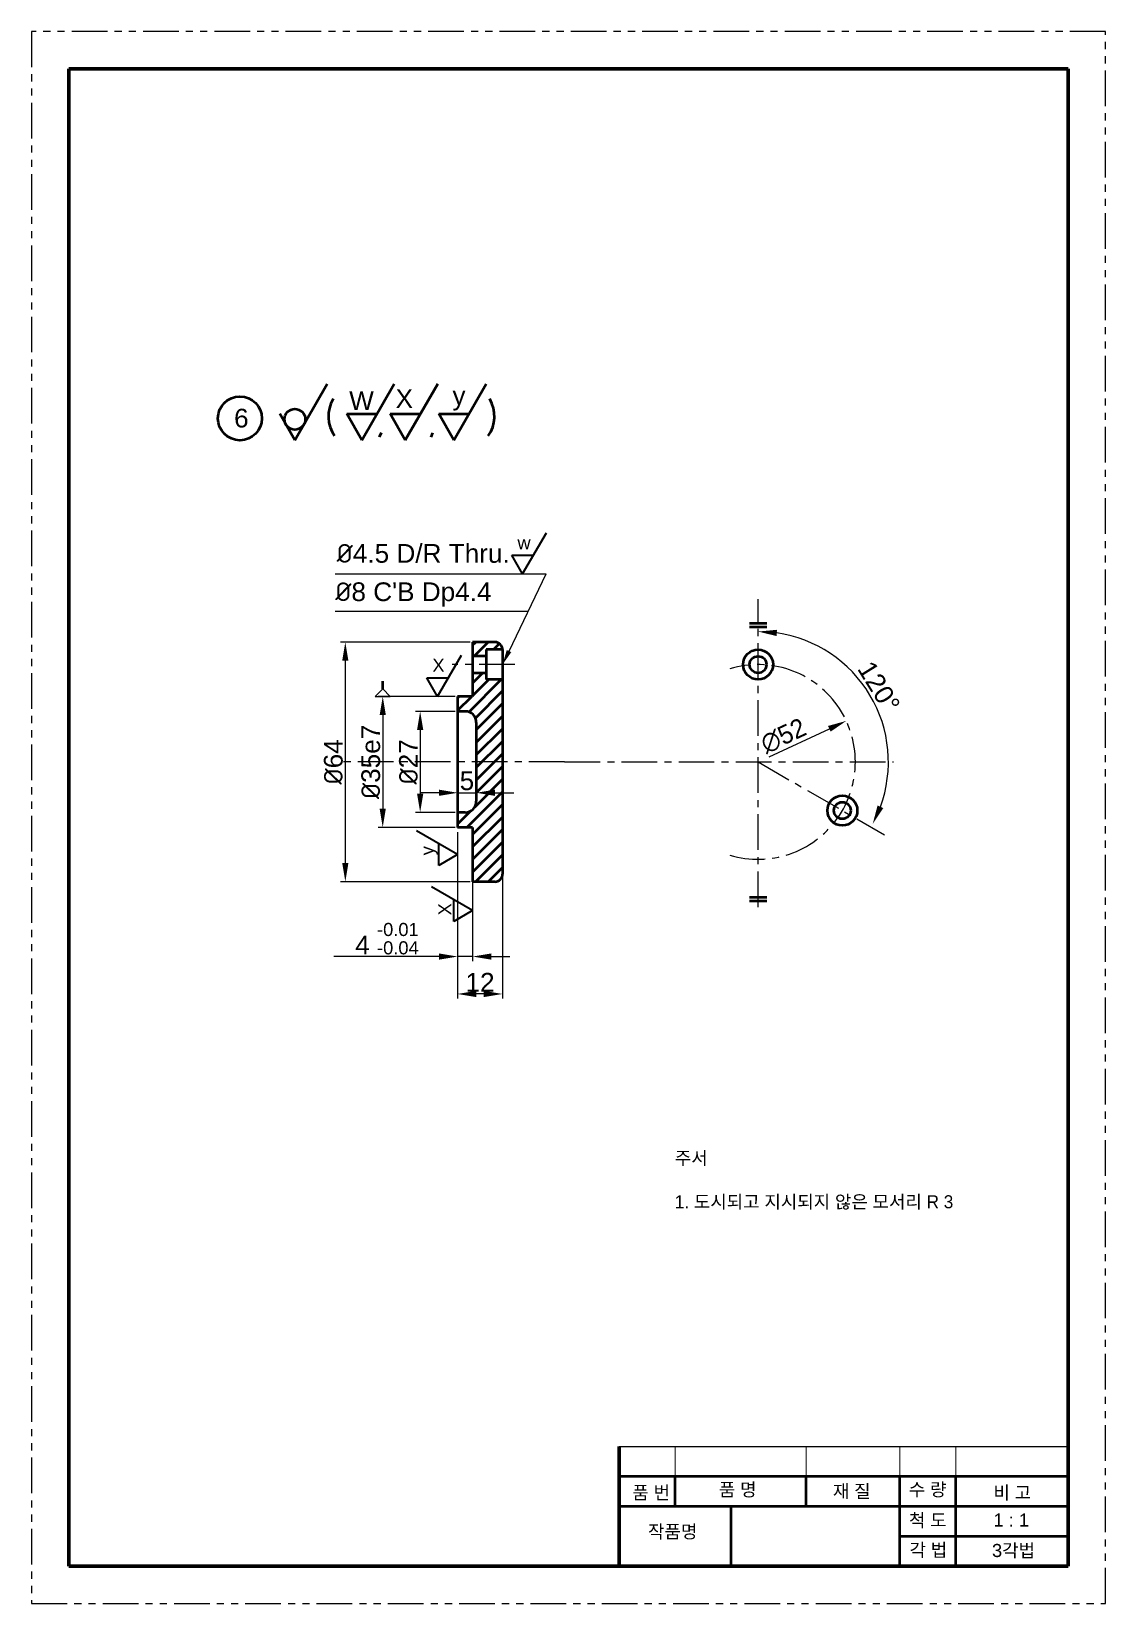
# Model space of a CAD drawing. Header units: millimetres. Extents: x 7 to 3158, y 472 to 921.
# Drawn here: x 729.5 to 1016.5, y 481 to 901 of the extents above; entities that cross this region are included whole.
import ezdxf

# ---------------------------------------------------------------- set-up
doc = ezdxf.new("R2010")
doc.units = ezdxf.units.MM
doc.header["$LTSCALE"] = 0.3
doc.linetypes.add('CENTER', pattern=[50.8, 31.75, -6.35, 6.35, -6.35])
doc.linetypes.add('PHANTOM', pattern=[63.5, 31.75, -6.35, 6.35, -6.35, 6.35, -6.35])
doc.layers.add('외형선', color=4, linetype='Continuous', lineweight=50)
doc.layers.add('중심선', color=1, linetype='CENTER', lineweight=25)
doc.styles.get("Standard").update_dxf_attribs({"font": 'arial.ttf'})
doc.dimstyles.new('Annotative', dxfattribs={"dimscale": 0, "dimtxt": 5, "dimasz": 5, "dimexe": 1.25, "dimexo": 0.625, "dimtad": 1, "dimdec": 4, "dimzin": 9, "dimdsep": 46, "dimtxsty": 'Standard', "dimblk2": 'NONE', "dimcen": 2.5, "dimclrd": 3, "dimclre": 3, "dimclrt": 4, "dimadec": 4, "dimazin": 0, "dimtfac": 1, "dimtdec": 4, "dimtmove": 0, "dimatfit": 3, "dimfxl": 1, "dimlwd": 25, "dimlwe": 25, "dimarcsym": 0})

msp = doc.modelspace()

# ---------------------------------------------------------------- texts
at = {"layer": '외형선', "lineweight": 50, "char_height": 2.5, "attachment_point": 1}
for s, insert in [('\\P{\\H2x;W}', (814.441161, 809.086671)), ('\\P{\\H2x;X}', (826.845994, 809.610333)), ('\\P{\\H2x;y}', (842.039774, 810.432742))]:
    msp.add_mtext_dynamic_manual_height_columns(s, width=16.91001289, gutter_width=12.5, heights=[0], dxfattribs=dict(at, insert=insert))
at = {"layer": '외형선', "char_height": 5, "attachment_point": 1}
for s, width, insert in [('6', 5.28086209, (783.693621, 800.238611)), ('{\\fISOCPEUR|b0|i0|c0|p34;%%C}4.5 D/R Thru.', 49.36548407, (811.091334, 764.100818)), ("{\\fISOCPEUR|b0|i0|c0|p34;%%C}8 C'B Dp4.4", 49.36548407, (810.711599, 753.856848))]:
    msp.add_mtext_dynamic_manual_height_columns(s, width=width, gutter_width=12.5, heights=[0], dxfattribs=dict(at, insert=insert))
at = {"layer": '외형선', "lineweight": 35, "char_height": 2.5, "attachment_point": 1}
for s, insert in [('\\P{\\H1.4x;w}', (859.393216, 770.367334)), ('\\P{\\H1.4x;X}', (836.671322, 737.630438))]:
    msp.add_mtext_dynamic_manual_height_columns(s, width=16.91001289, gutter_width=12.5, heights=[0], dxfattribs=dict(at, insert=insert))
at = {"layer": '외형선', "color": 4, "char_height": 5, "attachment_point": 5}
for s, insert, rotation in [('120%%D', (955.97424, 725.944439), 301.84412728), ('{\\fPMingLiU|b0|i0|c136|p0;∅52}', (930.461285, 712.849788), 24.91748739)]:
    msp.add_mtext(s, dxfattribs=dict(at, insert=insert, rotation=rotation))
at = {"layer": '외형선', "lineweight": 35, "char_height": 2.5, "attachment_point": 1, "rotation": 90}
for s, insert in [('\\P{\\H1.4x;y}', (829.409592, 680.946452)), ('\\P{\\H1.4x;X}', (834.085308, 664.893185))]:
    msp.add_mtext_dynamic_manual_height_columns(s, width=16.91001289, gutter_width=12.5, heights=[0], dxfattribs=dict(at, insert=insert))
at = {"layer": '외형선', "color": 4, "insert": (824.539707, 658.678734), "char_height": 5, "attachment_point": 5}
msp.add_mtext('4 {\\H0.7x;\\S-0.01^ -0.04;}', dxfattribs=at)
at = {"layer": '외형선', "color": 2, "insert": (901.455192, 601.805159), "char_height": 3.5, "attachment_point": 1}
msp.add_mtext_dynamic_manual_height_columns('\\pxt2;{\\fGulim|b0|i0|c129|p50;주서\\P\\P1. 도시되고 지시되지 않은 모서리 R 3}', width=110.39817434, gutter_width=12.5, heights=[0], dxfattribs=at)

# ---------------------------------------------------------------- blocks, each defined once
blk = doc.blocks.new('*D231')
at = {"layer": 'Defpoints', "color": 0}
for p in [(843.41, 719.4), (833.41, 692.4), (843.41, 692.4)]:
    blk.add_point(p, dxfattribs=at)
at = {"layer": '외형선', "color": 3, "lineweight": 25}
for p, q in [((842.78, 719.4), (832.16, 719.4)), ((833.41, 714.4), (833.41, 697.4)), ((842.78, 692.4), (832.16, 692.4))]:
    blk.add_line(p, q, dxfattribs=at)
at = {"layer": '외형선', "color": 3}
for points in [[(834.24, 714.4), (832.58, 714.4), (833.41, 719.4)], [(832.58, 697.4), (834.24, 697.4), (833.41, 692.4)]]:
    blk.add_solid(points, dxfattribs=at)
at = {"layer": '외형선', "color": 4, "insert": (830.27, 705.9), "char_height": 5, "attachment_point": 5, "rotation": 90}
blk.add_mtext('{\\fISOCPEUR|b0|i0|c0|p34;%%C}27', dxfattribs=at)
blk = doc.blocks.new('_None')
blk = doc.blocks.new('*D232')
at = {"layer": 'Defpoints', "color": 0}
for p in [(843.41, 723.4), (823.41, 688.4), (843.41, 688.4)]:
    blk.add_point(p, dxfattribs=at)
at = {"layer": '외형선', "color": 3, "lineweight": 25}
for p, q in [((842.78, 723.4), (822.16, 723.4)), ((823.41, 718.4), (823.41, 693.4)), ((842.78, 688.4), (822.16, 688.4))]:
    blk.add_line(p, q, dxfattribs=at)
at = {"layer": '외형선', "color": 3}
for points in [[(824.24, 718.4), (822.58, 718.4), (823.41, 723.4)], [(822.58, 693.4), (824.24, 693.4), (823.41, 688.4)]]:
    blk.add_solid(points, dxfattribs=at)
at = {"layer": '외형선', "color": 4, "insert": (820.23, 705.9), "char_height": 5, "attachment_point": 5, "rotation": 90}
blk.add_mtext('{\\fISOCPEUR|b0|i0|c0|p34;%%C}35e7', dxfattribs=at)
blk = doc.blocks.new('*D233')
at = {"layer": 'Defpoints', "color": 0}
for p in [(847.41, 737.9), (813.41, 673.9), (847.41, 673.9)]:
    blk.add_point(p, dxfattribs=at)
at = {"layer": '외형선', "color": 3, "lineweight": 25}
for p, q in [((846.78, 737.9), (812.16, 737.9)), ((813.41, 732.9), (813.41, 678.9)), ((846.78, 673.9), (812.16, 673.9))]:
    blk.add_line(p, q, dxfattribs=at)
at = {"layer": '외형선', "color": 3}
for points in [[(814.24, 732.9), (812.58, 732.9), (813.41, 737.9)], [(812.58, 678.9), (814.24, 678.9), (813.41, 673.9)]]:
    blk.add_solid(points, dxfattribs=at)
at = {"layer": '외형선', "color": 4, "insert": (810.23, 705.9), "char_height": 5, "attachment_point": 5, "rotation": 90}
blk.add_mtext('{\\fISOCPEUR|b0|i0|c0|p34;%%C}64', dxfattribs=at)
blk = doc.blocks.new('*D234')
at = {"layer": 'Defpoints', "color": 0}
for p in [(848.41, 697.65), (848.41, 695.4), (843.41, 692.4)]:
    blk.add_point(p, dxfattribs=at)
at = {"layer": '외형선', "color": 3, "lineweight": 25}
for p, q in [((838.41, 697.65), (833.41, 697.65)), ((843.41, 693.02), (843.41, 698.9)), ((843.41, 697.65), (848.41, 697.65)), ((848.41, 696.02), (848.41, 698.9)), ((853.41, 697.65), (858.41, 697.65))]:
    blk.add_line(p, q, dxfattribs=at)
at = {"layer": '외형선', "color": 3}
for points in [[(838.41, 696.82), (838.41, 698.48), (843.41, 697.65)], [(853.41, 698.48), (853.41, 696.82), (848.41, 697.65)]]:
    blk.add_solid(points, dxfattribs=at)
at = {"layer": '외형선', "color": 4, "insert": (845.91, 700.82), "char_height": 5, "attachment_point": 5}
blk.add_mtext('5', dxfattribs=at)
blk = doc.blocks.new('*D235')
at = {"layer": 'Defpoints', "color": 0}
for p in [(843.41, 687.15), (855.41, 675.9), (843.41, 643.9)]:
    blk.add_point(p, dxfattribs=at)
at = {"layer": '외형선', "color": 3, "lineweight": 25}
for p, q in [((843.41, 686.52), (843.41, 642.65)), ((855.41, 675.27), (855.41, 642.65)), ((850.41, 643.9), (848.41, 643.9))]:
    blk.add_line(p, q, dxfattribs=at)
at = {"layer": '외형선', "color": 3}
for points in [[(848.41, 644.73), (848.41, 643.06), (843.41, 643.9)], [(850.41, 643.06), (850.41, 644.73), (855.41, 643.9)]]:
    blk.add_solid(points, dxfattribs=at)
at = {"layer": '외형선', "color": 4, "insert": (849.41, 647.03), "char_height": 5, "attachment_point": 5}
blk.add_mtext('12', dxfattribs=at)
blk = doc.blocks.new('TEST-2')
at = {"color": 3, "lineweight": 25}
blk.add_line((157, 42), (277, 42), dxfattribs=at)
at = {"color": 5, "lineweight": 70}
blk.add_line((157, 10), (157, 42), dxfattribs=at)
at = {"color": 3, "lineweight": 20}
for p, q in [((172, 34), (172, 42)), ((207, 34), (207, 42)), ((232, 34), (232, 42)), ((247, 34), (247, 42))]:
    blk.add_line(p, q, dxfattribs=at)
at = {"color": 2, "lineweight": 50}
for p, q in [((157, 34), (277, 34)), ((172, 26), (172, 34)), ((207, 26), (207, 34)), ((232, 10), (232, 34)), ((247, 10), (247, 34)), ((157, 26), (277, 26)), ((187, 10), (187, 26)), ((232, 18), (277, 18))]:
    blk.add_line(p, q, dxfattribs=at)
at = {"layer": '외형선', "color": 6, "linetype": 'PHANTOM', "lineweight": 25}
for p, q in [((287, 420), (0, 420)), ((0, 420), (0, 0)), ((287, 0), (287, 420)), ((0, 0), (287, 0))]:
    blk.add_line(p, q, dxfattribs=at)
at = {"layer": '외형선', "color": 5, "lineweight": 70}
for p, q in [((277, 410), (10, 410)), ((10, 410), (10, 10)), ((277, 10), (277, 410)), ((10, 10), (277, 10))]:
    blk.add_line(p, q, dxfattribs=at)
at = {"color": 2, "char_height": 3.5, "attachment_point": 1}
for s, width, insert in [('{\\fGulim|b0|i0|c129|p50;품 번}', 14.2143, (160.55, 31.39)), ('{\\fGulim|b0|i0|c129|p50;품 명}', 17.9863, (183.69, 32.19)), ('{\\fGulim|b0|i0|c129|p50;재 질}', 13.1074, (214.16, 31.78)), ('{\\fGulim|b0|i0|c129|p50;수 량}', 16.4869, (234.43, 32.22)), ('{\\fGulim|b0|i0|c129|p50;비 고}', 22.797, (257.05, 31.39)), ('{\\fGulim|b0|i0|c129|p50;작품명}', 13.1664, (164.74, 20.98)), ('{\\fGulim|b0|i0|c129|p50;척 도}', 14.5226, (234.47, 24.01)), ('1 : 1', 13.7093, (257.05, 24.07)), ('{\\fGulim|b0|i0|c129|p50;각 법}', 10.8589, (234.63, 16.05)), ('3{\\fGulim|b0|i0|c129|p50;각법}', 15.3382, (256.65, 15.93))]:
    blk.add_mtext_dynamic_manual_height_columns(s, width=width, gutter_width=12.5, heights=[0], dxfattribs=dict(at, insert=insert))

# ---------------------------------------------------------------- dimensions: what is measured, and where the dimension line sits
at = {"layer": '외형선'}
for base, p1, p2, text, picture, middle in [((813.409592, 673.896389), (847.409592, 737.896389), (847.409592, 673.896389), '{\\fISOCPEUR|b0|i0|c0|p34;%%C}<>', '*D233', (810.231727, 705.896389)), ((823.409592, 688.396389), (843.409592, 723.396389), (843.409592, 688.396389), '{\\fISOCPEUR|b0|i0|c0|p34;%%C}<>e7', '*D232', (820.230021, 705.896389)), ((833.409592, 692.396389), (843.409592, 719.396389), (843.409592, 692.396389), '{\\fISOCPEUR|b0|i0|c0|p34;%%C}<>', '*D231', (830.27436, 705.896389))]:
    dim = msp.add_linear_dim(base=base, p1=p1, p2=p2, angle=90, text=text, dimstyle='Annotative', override={"dimscale": 0}, dxfattribs=at)
    dim.commit()
    dim.dimension.update_dxf_attribs({"geometry": picture, "text_midpoint": middle})
dim = msp.add_linear_dim(base=(848.409592, 697.648389), p1=(843.409592, 692.396389), p2=(848.409592, 695.396389), dimstyle='Annotative', override={"dimscale": 0}, dxfattribs=at)
dim.commit()
dim.dimension.update_dxf_attribs({"geometry": '*D234', "text_midpoint": (845.909592, 697.648389), "dimtype": 128})
dim = msp.add_linear_dim(base=(843.409592, 643.896389), p1=(855.409592, 675.896389), p2=(843.409592, 687.146389), dimstyle='Annotative', override={"dimscale": 0}, dxfattribs=at)
dim.commit()
dim.dimension.update_dxf_attribs({"geometry": '*D235', "text_midpoint": (849.409592, 647.031621)})

# ---------------------------------------------------------------- hatches: boundary and pattern name
at = {"layer": '외형선'}
h = msp.add_hatch(dxfattribs=at)
h.set_pattern_fill('ANSI31', color=0, scale=0.75)
h.set_pattern_definition([(45, (680.218, 573.2324), (-1.683798, 1.683798), [])])
h.paths.add_polyline_path([(853.409592, 737.896389), (847.409592, 737.896389), (847.409592, 734.146389), (851.009592, 734.146389), (851.009592, 735.896389), (855.409592, 735.896389, 0.4142135624), (853.409592, 737.896389)])
h.paths.add_polyline_path([(855.409592, 727.896389), (851.009592, 727.896389), (851.009592, 729.646389), (847.409592, 729.646389), (847.409592, 723.396389), (843.409592, 723.396389), (843.409592, 719.396389), (845.409592, 719.396389, -0.4142135624), (848.409592, 716.396389), (848.409592, 705.896389), (855.409592, 705.896389), (855.409592, 727.896389)])
h.paths.add_polyline_path([(855.409592, 705.896389), (848.409592, 705.896389), (848.409592, 695.396389, -0.4142135624), (845.409592, 692.396389), (843.409592, 692.396389), (843.409592, 688.396389), (847.409592, 688.396389), (847.409592, 673.896389), (853.409592, 673.896389, 0.4142135624), (855.409592, 675.896389), (855.409592, 705.896389)])

# ---------------------------------------------------------------- linework, layer by layer
at = {"color": 3}
for p, q in [((823.419276, 725.396389), (821.419276, 723.396389)), ((821.419276, 723.396389), (825.419276, 723.396389)), ((825.419276, 723.396389), (823.419276, 725.396389))]:
    msp.add_line(p, q, dxfattribs=at)
at = {"layer": '외형선', "lineweight": 50}
for p, q in [((799.92391, 791.880141), (808.584164, 806.880141)), ((817.845825, 791.880141), (826.506079, 806.880141)), ((829.427193, 791.880142), (838.087447, 806.880142)), ((842.42853, 791.880142), (851.088784, 806.880142)), ((799.92391, 791.880141), (795.882458, 798.880141)), ((813.804373, 798.880141), (821.887277, 798.880141)), ((817.845825, 791.880141), (813.804373, 798.880141)), ((825.385741, 798.880142), (833.468645, 798.880142)), ((829.427193, 791.880142), (825.385741, 798.880142)), ((838.387078, 798.880142), (846.469981, 798.880142)), ((842.42853, 791.880142), (838.387078, 798.880142))]:
    msp.add_line(p, q, dxfattribs=at)
at = {"layer": '외형선'}
for p, q in [((822.964975, 793.776112), (822.481257, 792.648485)), ((836.730932, 793.776112), (836.247213, 792.648485)), ((921.388942, 743.000798), (926.035449, 743.000798)), ((921.388942, 742.000798), (926.035449, 742.000798)), ((847.409592, 737.896389), (847.409592, 723.396389)), ((853.409592, 737.896389), (847.409592, 737.896389)), ((851.009592, 735.896389), (851.009592, 727.896389)), ((855.409592, 735.896389), (851.009592, 735.896389)), ((855.409592, 735.896389), (855.409592, 675.896389)), ((851.009592, 734.146389), (847.409592, 734.146389)), ((851.009592, 729.646389), (847.409592, 729.646389)), ((855.409592, 727.896389), (851.009592, 727.896389)), ((843.409592, 723.396389), (843.409592, 688.396389)), ((847.409592, 723.396389), (843.409592, 723.396389)), ((845.409592, 719.396389), (843.409592, 719.396389)), ((848.409592, 716.396389), (848.409592, 695.396389)), ((845.409592, 692.396389), (843.409592, 692.396389)), ((847.409592, 688.396389), (843.409592, 688.396389)), ((847.409592, 688.396389), (847.409592, 673.896389)), ((853.409592, 673.896389), (847.409592, 673.896389)), ((921.388942, 669.791981), (926.035449, 669.791981)), ((921.388942, 668.791981), (926.035449, 668.791981))]:
    msp.add_line(p, q, dxfattribs=at)
at = {"layer": '외형선', "lineweight": 35}
for p, q in [((860.786773, 756.133285), (867.137626, 767.133285)), ((860.786773, 756.133285), (857.900022, 761.133285)), ((857.900022, 761.133285), (863.673524, 761.133285)), ((838.06488, 723.396389), (844.415733, 734.396389)), ((838.06488, 723.396389), (835.178128, 728.396389)), ((835.178128, 728.396389), (840.951631, 728.396389)), ((843.409592, 681.143154), (832.409592, 687.494007)), ((838.409592, 678.256403), (838.409592, 684.029905)), ((843.409592, 681.143154), (838.409592, 678.256403)), ((847.409592, 666.172338), (836.409592, 672.523191)), ((842.409592, 663.285587), (842.409592, 669.059089)), ((847.409592, 666.172338), (842.409592, 663.285587))]:
    msp.add_line(p, q, dxfattribs=at)
at = {"layer": '외형선', "color": 3, "linetype": 'ByBlock', "lineweight": -2}
for p, q in [((810.711599, 756.133285), (867.102173, 756.133285)), ((810.711599, 746.133285), (862.277883, 746.133285))]:
    msp.add_line(p, q, dxfattribs=at)
at = {"layer": '외형선', "color": 3}
msp.add_line((823.419276, 725.396389), (823.419276, 727.461122), dxfattribs=at)
at = {"layer": '외형선', "color": 3, "lineweight": 25}
for p, q in [((926.677992, 707.281885), (942.740806, 714.743955)), ((843.409592, 687.146389), (843.409592, 652.646389)), ((847.409592, 687.771389), (847.409592, 652.646389)), ((838.409592, 653.896389), (810.309621, 653.896389)), ((847.409592, 653.896389), (843.409592, 653.896389)), ((852.409592, 653.896389), (857.409592, 653.896389))]:
    msp.add_line(p, q, dxfattribs=at)
at = {"layer": '외형선', "color": 3, "linetype": 'ByBlock', "lineweight": -2}
msp.add_lwpolyline([(857.147625, 735.499061), (867.102173, 756.133285)], dxfattribs=at)
at = {"layer": '외형선'}
for centre, radius in [((785.246817, 797.678221), 5.872998), ((923.695582, 731.896389), 4), ((923.695582, 731.896389), 2.25), ((946.212242, 692.896389), 4), ((946.212242, 692.896389), 2.25)]:
    msp.add_circle(centre, radius, dxfattribs=at)
at = {"layer": '외형선', "lineweight": 50}
msp.add_circle((799.92391, 797.424005), 2.771932, dxfattribs=at)
at = {"layer": '외형선'}
for centre, radius, start, end in [((817.913973, 798.217202), 9.03556, 149.08254919, 215.53986516), ((844.22946, 798.217202), 9.03556, 324.46013484, 30.91745081), ((853.409592, 735.896389), 2, 0, 90), ((845.409592, 716.396389), 3, 0, 90), ((845.409592, 695.396389), 3, 270, 0), ((853.409592, 675.896389), 2, 270, 0)]:
    msp.add_arc(centre, radius, start, end, dxfattribs=at)
at = {"layer": '외형선', "color": 3, "lineweight": 25}
msp.add_arc((923.695582, 705.896389), 34.819978, 339.84953384, 81.76548591, dxfattribs=at)
at = {"layer": '외형선', "color": 3}
for points in [[(928.622846, 739.526196), (928.742509, 741.188561), (923.695582, 740.716367)], [(857.74807, 735.209389), (855.409592, 731.896389), (856.547179, 735.788733)], [(942.389712, 715.499718), (943.0919, 713.988192), (947.275384, 716.850518)], [(957.143966, 693.558869), (955.624574, 694.24387), (954.329266, 689.343195)], [(838.409592, 654.729723), (838.409592, 653.063056), (843.409592, 653.896389)], [(852.409592, 654.729723), (852.409592, 653.063056), (847.409592, 653.896389)]]:
    msp.add_solid(points, dxfattribs=at)
at = {"layer": '중심선'}
for p, q in [((923.695582, 667.131339), (923.695582, 749.385399)), ((858.727477, 731.896389), (841.955364, 731.896389)), ((872.000659, 705.896389), (812.40976, 705.896389)), ((872.000659, 705.896389), (959.845985, 705.896389)), ((923.695582, 705.896389), (957.455222, 686.405252))]:
    msp.add_line(p, q, dxfattribs=at)
msp.add_arc((923.695582, 705.896389), 26, 253.18352242, 106.81647758, dxfattribs=at)

# ---------------------------------------------------------------- block references
at = {"layer": '외형선'}
msp.add_blockref('TEST-2', (729.543744, 481.044094), dxfattribs=at)

msp.set_redraw_order([(e.dxf.handle, doc.entitydb.next_handle()) for e in msp.query("TEXT MTEXT ATTDEF DIMENSION ARC_DIMENSION")])  # texts and dimensions are drawn at this point

doc.saveas('drawing.dxf')
